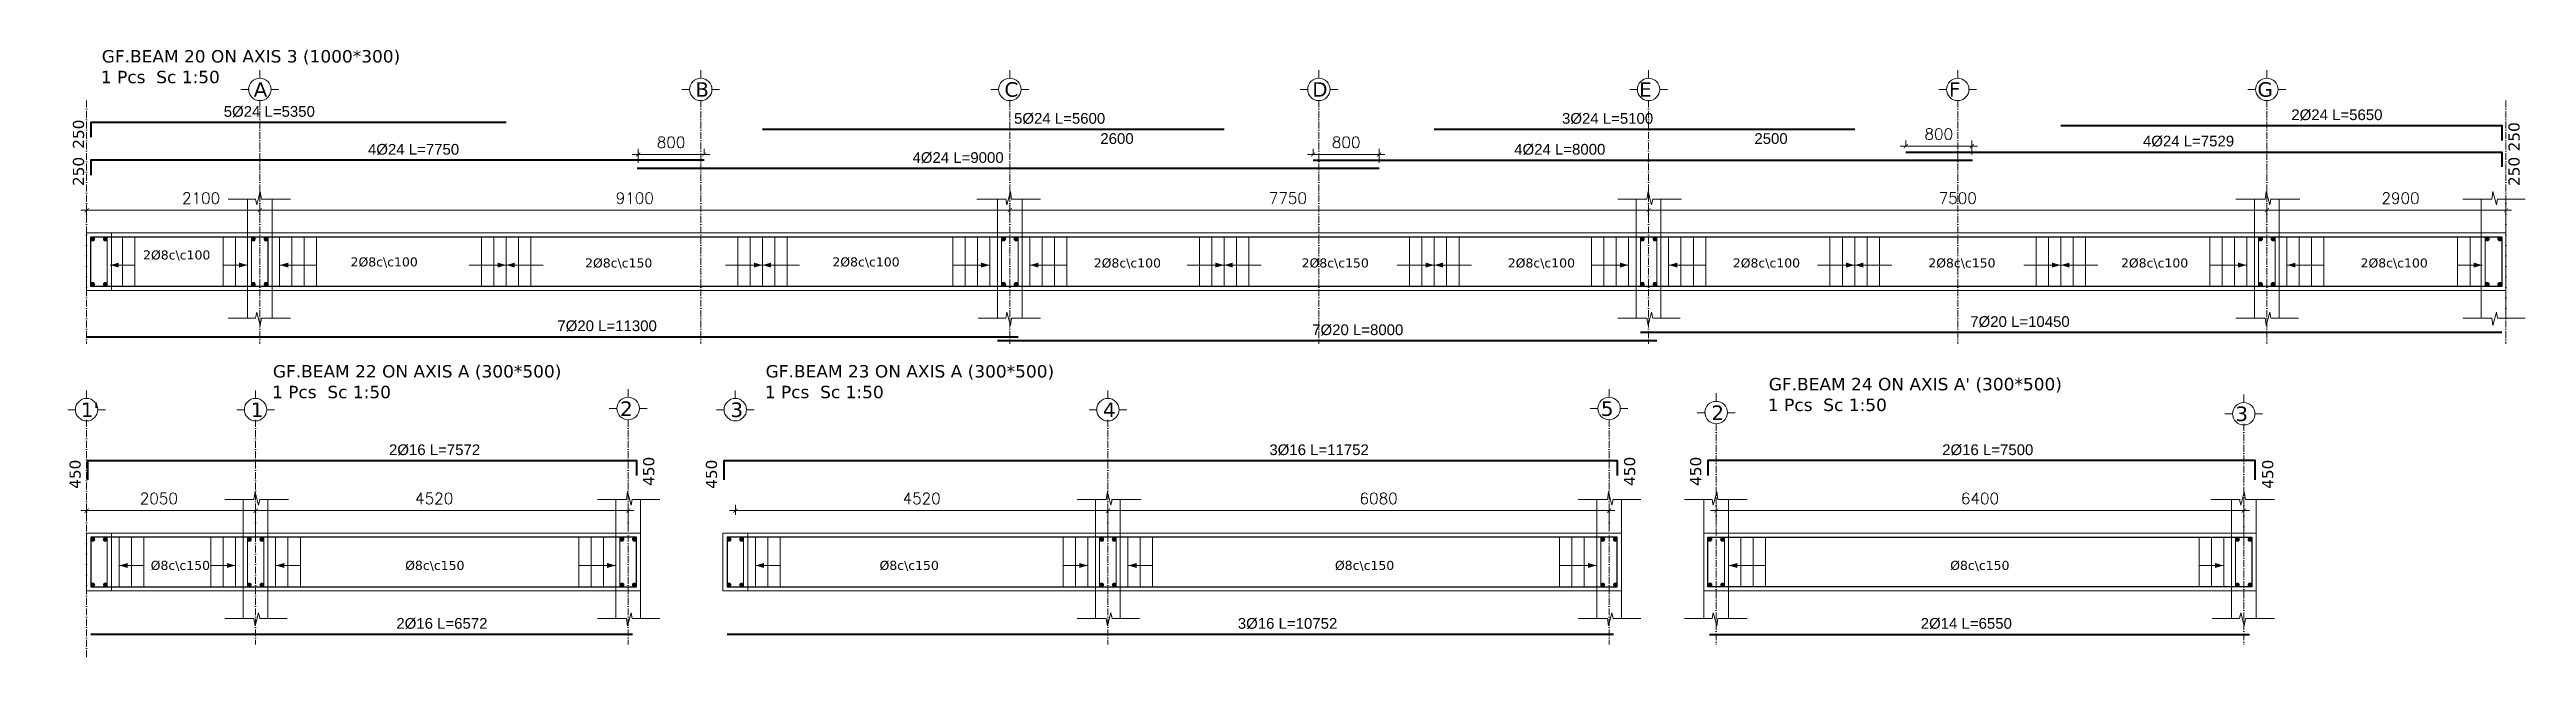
# Model space of a CAD drawing. Header units: inches. Extents: x -26151 to 62940, y -10194 to 246332.
# Drawn here: x 837 to 3842, y 102819 to 103557 of the extents above; entities that cross this region are included whole.
import ezdxf

# ---------------------------------------------------------------- set-up
doc = ezdxf.new("R2010")
doc.units = ezdxf.units.IN
doc.header["$LTSCALE"] = 0.7
doc.header["$MEASUREMENT"] = 0
doc.linetypes.add('ACAD_ISO10W100', pattern=[18, 12, -3, 0, -3])
doc.layers.get('0').update_dxf_attribs({"lineweight": 13})
doc.layers.get('Defpoints').update_dxf_attribs({"lineweight": 5})
for name, color, linetype, lineweight in [('axis', 254, 'ACAD_ISO10W100', 9), ('BEAM FRAME', 5, 'Continuous', 18), ('COLUMN', 4, 'Continuous', 20), ('elevline', 30, 'Continuous', 20), ('FRAME 070', 5, 'Continuous', 60), ('hatch', 9, 'Continuous', 9), ('renforcment', 141, 'Continuous', 40), ('tex', 3, 'Continuous', 25), ('TEXT', 3, 'Continuous', 25), ('top rein. extension', 50, 'Continuous', 20), ('top renforcment', 7, 'Continuous', 40)]:
    doc.layers.add(name, color=color, linetype=linetype, lineweight=lineweight)
doc.styles.add('100', font='romans.shx', dxfattribs={"height": 13.5})
doc.styles.add('romanc', font='verdana.ttf', dxfattribs={"height": 250})
doc.styles.get("Standard").update_dxf_attribs({"font": 'arial.ttf', "height": 13})
doc.dimstyles.new('100', dxfattribs={"dimtxt": 13.5, "dimasz": 5, "dimexe": 7, "dimexo": 7, "dimgap": 8, "dimtad": 1, "dimdec": 0, "dimlfac": 10, "dimzin": 4, "dimdsep": 46, "dimtxsty": '100', "dimblk": 'ARCHTICK', "dimcen": 0.09, "dimdle": 7, "dimclrd": 1, "dimclre": 8, "dimclrt": 2, "dimadec": 0, "dimazin": 1, "dimtfac": 1, "dimtdec": 0, "dimtix": 1, "dimtofl": 0, "dimtmove": 0, "dimatfit": 3, "dimldrblk": 'ARCHTICK', "dimfxl": 0, "dimtolj": 1, "dimtzin": 0, "dimlwd": -1, "dimlwe": -1, "dimarcsym": 0})
doc.dimstyles.get("Standard").update_dxf_attribs({"dimtxt": 13, "dimasz": 5, "dimexe": 0.18, "dimexo": 0.0625, "dimgap": 6, "dimtad": 1, "dimdec": 0, "dimlfac": 10, "dimzin": 0, "dimdsep": 46, "dimtxsty": 'Standard', "dimblk": 'ARCHTICK', "dimcen": 0.09, "dimse1": 1, "dimse2": 1, "dimclrd": 1, "dimclre": 7, "dimclrt": 3, "dimadec": 0, "dimazin": 0, "dimtfac": 1, "dimtdec": 0, "dimtix": 1, "dimtofl": 0, "dimtmove": 0, "dimatfit": 3, "dimldrblk": 'ARCHTICK', "dimfxl": 0, "dimtolj": 1, "dimtzin": 0, "dimarcsym": 0})

msp = doc.modelspace()

# ---------------------------------------------------------------- texts
at = {"layer": 'tex', "style": 'romanc'}
for s, p in [('2%%C8c\\c100', (950.26, 103302.63, -33436.19)), ('2%%C8c\\c100', (1201.97, 103294.18)), ('2%%C8c\\c150', (1486.5, 103292.91, -33436.19)), ('2%%C8c\\c100', (1786.51, 103294.18)), ('2%%C8c\\c100', (2103.61, 103292.91, -33436.19)), ('2%%C8c\\c150', (2355.75, 103292.91, -33436.19)), ('2%%C8c\\c100', (2605.9, 103292.91, -33436.19)), ('2%%C8c\\c100', (2878.91, 103292.91, -33436.19)), ('2%%C8c\\c150', (3116.05, 103292.91, -33436.19)), ('2%%C8c\\c100', (3349.83, 103292.91, -33436.19)), ('2%%C8c\\c100', (3640.48, 103292.91, -33436.19)), ('%%C8c\\c150', (959.5, 102926.37, -33497.81)), ('%%C8c\\c150', (1268.18, 102926.37, -33279.91)), ('%%C8c\\c150', (1843.71, 102926.37, -33279.91)), ('%%C8c\\c150', (2396.2, 102926.37, -33279.91)), ('%%C8c\\c150', (3142.6, 102926.37, -33279.91))]:
    msp.add_text(s, height=11, dxfattribs=at).set_placement(p)
at = {"layer": 'TEXT', "style": 'romanc'}
for s, height, p in [('GF.BEAM 20 ON AXIS 3 (1000*300)', 15, (900.09, 103541.4)), ('1 Pcs  Sc 1:50 ', 15, (899.07, 103516.31)), ('A', 17.6, (1084.43, 103499.87)), ('B', 17.6, (1620.16, 103499.87)), ('C', 17.6, (1995.16, 103499.87)), ('D', 17.6, (2368.64, 103499.87)), ('E', 17.6, (2765.28, 103499.87)), ('F', 17.6, (3141.04, 103499.87)), ('G', 17.6, (3515.35, 103499.87)), ('GF.BEAM 22 ON AXIS A (300*500)', 15, (1107.7, 103159.61, 156.28)), ('GF.BEAM 23 ON AXIS A (300*500)', 15, (1705.52, 103159.61, 156.28)), ('1 Pcs  Sc 1:50 ', 15, (1106.68, 103134.51, 156.28)), ('1 Pcs  Sc 1:50 ', 15, (1704.5, 103134.51, 156.28)), ("GF.BEAM 24 ON AXIS A' (300*500)", 15, (2922.53, 103144.05, 156.28)), ('1 Pcs  Sc 1:50 ', 15, (2921.51, 103118.95, 156.28)), ("1'", 17.6, (874.74, 103111.67, 156.28)), ('1', 17.6, (1080.84, 103111.67, 156.28)), ('2', 17.6, (1528.88, 103113.03, 156.28)), ('3', 17.6, (1662.84, 103111.67, 156.28)), ('4', 17.6, (2114.84, 103111.67, 156.28)), ('5', 17.6, (2718.88, 103113.03, 156.28)), ('2', 17.6, (2852.92, 103108.12, 156.28)), ('3', 17.6, (3488.59, 103106.76, 156.28))]:
    msp.add_text(s, height=height, dxfattribs=at).set_placement(p)
for s, p in [('250', (878.58, 103436.83, -73175.05)), ('250', (3833.43, 103433.64, -73175.05)), ('250', (878.58, 103391.68, -73175.05)), ('250', (3833.43, 103391.68, -73175.05)), ('450', (874.48, 103024.63, -72800.86)), ('450', (1570.44, 103028.18, -73236.67)), ('450', (1646.48, 103024.63, -72582.96)), ('450', (2760.44, 103028.18, -73236.67)), ('450', (2840.58, 103028.18, -73236.67)), ('450', (3534.55, 103024.63, -72800.86))]:
    msp.add_text(s, height=13.5, rotation=90, dxfattribs=at).set_placement(p)

# ---------------------------------------------------------------- blocks, each defined once
blk = doc.blocks.new('*D2075')
at = {"layer": 'Defpoints', "color": 0, "transparency": 16777216}
for p in [(1549.8, 103412.9, -167.8), (2449.8, 103412.9, -221.1), (2449.8, 103412.9)]:
    blk.add_point(p, dxfattribs=at)
at = {"layer": 'TEXT', "color": 3, "transparency": 16777216, "insert": (1939, 103425.9), "char_height": 13, "attachment_point": 5}
blk.add_mtext('\\A1;4%%C24 L=9000', dxfattribs=at)
blk = doc.blocks.new('_ArchTick')
at = {"color": 0, "linetype": 'ByBlock', "lineweight": 0, "const_width": 0.15}
blk.add_lwpolyline([(-0.5, -0.5), (0.5, 0.5)], dxfattribs=at)
blk = doc.blocks.new('*D2076')
at = {"color": 1, "transparency": 16777216}
blk.add_line((2008.8, 103362.3), (1084.8, 103362.3), dxfattribs=at)
at = {"color": 8, "transparency": 16777216}
for p, q in [((1091.8, 103356.3), (1091.8, 103369.3)), ((2001.8, 103355.7), (2001.8, 103369.3))]:
    blk.add_line(p, q, dxfattribs=at)
at = {"layer": 'Defpoints', "color": 0, "transparency": 16777216}
for p in [(1091.8, 103362.3), (1091.8, 103349.3), (2001.8, 103348.7)]:
    blk.add_point(p, dxfattribs=at)
at = {"color": 1, "transparency": 16777216, "xscale": 5, "yscale": 5, "zscale": 5, "rotation": 180}
blk.add_blockref('_ArchTick', (1091.8, 103362.3), dxfattribs=at)
at = {"color": 1, "transparency": 16777216, "xscale": 5, "yscale": 5, "zscale": 5}
blk.add_blockref('_ArchTick', (2001.8, 103362.3), dxfattribs=at)
at = {"color": 2, "transparency": 16777216, "insert": (1546.8, 103377), "char_height": 13.5, "attachment_point": 5, "style": '100'}
blk.add_mtext('\\A1;9100', dxfattribs=at)
blk = doc.blocks.new('*D2077')
at = {"layer": 'Defpoints', "color": 0, "transparency": 16777216}
for p in [(855.8, 103422.9, -218.5), (1630.8, 103422.9, -157.8), (1630.8, 103422.9)]:
    blk.add_point(p, dxfattribs=at)
at = {"layer": 'TEXT', "color": 3, "transparency": 16777216, "insert": (1278.4, 103435.9), "char_height": 13, "attachment_point": 5}
blk.add_mtext('\\A1;4%%C24 L=7750', dxfattribs=at)
blk = doc.blocks.new('*D2180')
at = {"color": 8, "transparency": 16777216}
for p, q in [((1550.8, 103419.9), (1550.8, 103436.9)), ((1630.8, 103429.9), (1630.8, 103436.9))]:
    blk.add_line(p, q, dxfattribs=at)
at = {"color": 1, "transparency": 16777216}
blk.add_line((1543.8, 103429.9), (1637.8, 103429.9), dxfattribs=at)
at = {"layer": 'Defpoints', "color": 0, "transparency": 16777216}
for p in [(1550.8, 103412.9), (1630.8, 103429.9), (1630.8, 103422.9)]:
    blk.add_point(p, dxfattribs=at)
at = {"color": 1, "transparency": 16777216, "xscale": 5, "yscale": 5, "zscale": 5, "rotation": 180}
blk.add_blockref('_ArchTick', (1550.8, 103429.9), dxfattribs=at)
at = {"color": 1, "transparency": 16777216, "xscale": 5, "yscale": 5, "zscale": 5}
blk.add_blockref('_ArchTick', (1630.8, 103429.9), dxfattribs=at)
at = {"color": 2, "transparency": 16777216, "insert": (1590.8, 103444.6), "char_height": 13.5, "attachment_point": 5, "style": '100'}
blk.add_mtext('\\A1;800', dxfattribs=at)
blk = doc.blocks.new('*D2078')
at = {"color": 1, "transparency": 16777216}
blk.add_line((1994.8, 103362.3), (2783.8, 103362.3), dxfattribs=at)
at = {"color": 8, "transparency": 16777216}
for p, q in [((2001.8, 103355.7), (2001.8, 103369.3)), ((2776.8, 103352.6), (2776.8, 103369.3))]:
    blk.add_line(p, q, dxfattribs=at)
at = {"layer": 'Defpoints', "color": 0, "transparency": 16777216}
for p in [(2001.8, 103348.7), (2776.8, 103362.3), (2776.8, 103345.6)]:
    blk.add_point(p, dxfattribs=at)
at = {"color": 1, "transparency": 16777216, "xscale": 5, "yscale": 5, "zscale": 5, "rotation": 180}
blk.add_blockref('_ArchTick', (2001.8, 103362.3), dxfattribs=at)
at = {"color": 1, "transparency": 16777216, "xscale": 5, "yscale": 5, "zscale": 5}
blk.add_blockref('_ArchTick', (2776.8, 103362.3), dxfattribs=at)
at = {"color": 2, "transparency": 16777216, "insert": (2339.1, 103377), "char_height": 13.5, "attachment_point": 5, "style": '100'}
blk.add_mtext('\\A1;7750', dxfattribs=at)
blk = doc.blocks.new('*D2079')
at = {"layer": 'Defpoints', "color": 0, "transparency": 16777216}
for p in [(1986.8, 103204.2, -37100.9), (1986.8, 103204.2), (2786.8, 103204.2, -13870.6)]:
    blk.add_point(p, dxfattribs=at)
at = {"layer": 'TEXT', "color": 3, "transparency": 16777216, "insert": (2423.9, 103217.2), "char_height": 13, "attachment_point": 5}
blk.add_mtext('\\A1;7%%C20 L=8000', dxfattribs=at)
blk = doc.blocks.new('*D2080')
at = {"color": 1, "transparency": 16777216}
blk.add_line((874.8, 103362.3), (1098.8, 103362.3), dxfattribs=at)
at = {"color": 8, "transparency": 16777216}
for p, q in [((881.8, 103356), (881.8, 103369.3)), ((1091.8, 103356.2), (1091.8, 103369.3))]:
    blk.add_line(p, q, dxfattribs=at)
at = {"layer": 'Defpoints', "color": 0, "transparency": 16777216}
for p in [(881.8, 103349), (1091.8, 103362.3), (1091.8, 103349.2)]:
    blk.add_point(p, dxfattribs=at)
at = {"color": 1, "transparency": 16777216, "xscale": 5, "yscale": 5, "zscale": 5, "rotation": 180}
blk.add_blockref('_ArchTick', (881.8, 103362.3), dxfattribs=at)
at = {"color": 1, "transparency": 16777216, "xscale": 5, "yscale": 5, "zscale": 5}
blk.add_blockref('_ArchTick', (1091.8, 103362.3), dxfattribs=at)
at = {"color": 2, "transparency": 16777216, "insert": (1020.6, 103377), "char_height": 13.5, "attachment_point": 5, "style": '100'}
blk.add_mtext('\\A1;2100', dxfattribs=at)
blk = doc.blocks.new('*D2081')
at = {"layer": 'Defpoints', "color": 0, "transparency": 16777216}
for p in [(881.8, 103209, -37100.9), (881.8, 103209), (2011.8, 103209, -13652.7)]:
    blk.add_point(p, dxfattribs=at)
at = {"layer": 'TEXT', "color": 3, "transparency": 16777216, "insert": (1513.2, 103222), "char_height": 13, "attachment_point": 5}
blk.add_mtext('\\A1;7%%C20 L=11300', dxfattribs=at)
blk = doc.blocks.new('*D2082')
at = {"layer": 'Defpoints', "color": 0, "transparency": 16777216}
for p in [(2369.8, 103422.9, -19.2), (2369.8, 103422.9), (3169.8, 103422.9, -167.8)]:
    blk.add_point(p, dxfattribs=at)
at = {"layer": 'TEXT', "color": 3, "transparency": 16777216, "insert": (2669, 103435.9), "char_height": 13, "attachment_point": 5}
blk.add_mtext('\\A1;4%%C24 L=8000', dxfattribs=at)
blk = doc.blocks.new('*D2083')
at = {"color": 1, "transparency": 16777216}
blk.add_line((3519.8, 103362.3), (3823.8, 103362.3), dxfattribs=at)
at = {"color": 8, "transparency": 16777216}
for p, q in [((3526.8, 103355.9), (3526.8, 103369.3)), ((3816.8, 103356.3), (3816.8, 103369.3))]:
    blk.add_line(p, q, dxfattribs=at)
at = {"layer": 'Defpoints', "color": 0, "transparency": 16777216}
for p in [(3526.8, 103348.9), (3816.8, 103362.3), (3816.8, 103349.3, 217.9)]:
    blk.add_point(p, dxfattribs=at)
at = {"color": 1, "transparency": 16777216, "xscale": 5, "yscale": 5, "zscale": 5, "rotation": 180}
blk.add_blockref('_ArchTick', (3526.8, 103362.3), dxfattribs=at)
at = {"color": 1, "transparency": 16777216, "xscale": 5, "yscale": 5, "zscale": 5}
blk.add_blockref('_ArchTick', (3816.8, 103362.3), dxfattribs=at)
at = {"color": 2, "transparency": 16777216, "insert": (3689, 103377), "char_height": 13.5, "attachment_point": 5, "style": '100'}
blk.add_mtext('\\A1;2900', dxfattribs=at)
blk = doc.blocks.new('*D2084')
at = {"layer": 'Defpoints', "color": 0, "transparency": 16777216}
for p in [(3088.8, 103432.9, -157.8), (3088.8, 103432.9), (3841.8, 103432.9, -218.5)]:
    blk.add_point(p, dxfattribs=at)
at = {"layer": 'TEXT', "color": 3, "transparency": 16777216, "insert": (3431.8, 103445.9), "char_height": 13, "attachment_point": 5}
blk.add_mtext('\\A1;4%%C24 L=7529', dxfattribs=at)
blk = doc.blocks.new('*D2181')
at = {"color": 1, "transparency": 16777216}
blk.add_line((3175.8, 103439.9), (3081.8, 103439.9), dxfattribs=at)
at = {"color": 8, "transparency": 16777216}
for p, q in [((3088.8, 103439.9), (3088.8, 103446.9)), ((3168.8, 103429.9), (3168.8, 103446.9))]:
    blk.add_line(p, q, dxfattribs=at)
at = {"layer": 'Defpoints', "color": 0, "transparency": 16777216}
for p in [(3088.8, 103439.9), (3088.8, 103432.9), (3168.8, 103422.9)]:
    blk.add_point(p, dxfattribs=at)
at = {"color": 1, "transparency": 16777216, "xscale": 5, "yscale": 5, "zscale": 5, "rotation": 180}
blk.add_blockref('_ArchTick', (3088.8, 103439.9), dxfattribs=at)
at = {"color": 1, "transparency": 16777216, "xscale": 5, "yscale": 5, "zscale": 5}
blk.add_blockref('_ArchTick', (3168.8, 103439.9), dxfattribs=at)
at = {"color": 2, "transparency": 16777216, "insert": (3128.8, 103454.6), "char_height": 13.5, "attachment_point": 5, "style": '100'}
blk.add_mtext('\\A1;800', dxfattribs=at)
blk = doc.blocks.new('*D2085')
at = {"color": 1, "transparency": 16777216}
blk.add_line((3533.8, 103362.3), (2769.8, 103362.3), dxfattribs=at)
at = {"color": 8, "transparency": 16777216}
for p, q in [((2776.8, 103353.4), (2776.8, 103369.3)), ((3526.8, 103358), (3526.8, 103369.3))]:
    blk.add_line(p, q, dxfattribs=at)
at = {"layer": 'Defpoints', "color": 0, "transparency": 16777216}
for p in [(2776.8, 103362.3), (2776.8, 103346.4), (3526.8, 103351)]:
    blk.add_point(p, dxfattribs=at)
at = {"color": 1, "transparency": 16777216, "xscale": 5, "yscale": 5, "zscale": 5, "rotation": 180}
blk.add_blockref('_ArchTick', (2776.8, 103362.3), dxfattribs=at)
at = {"color": 1, "transparency": 16777216, "xscale": 5, "yscale": 5, "zscale": 5}
blk.add_blockref('_ArchTick', (3526.8, 103362.3), dxfattribs=at)
at = {"color": 2, "transparency": 16777216, "insert": (3151.8, 103377), "char_height": 13.5, "attachment_point": 5, "style": '100'}
blk.add_mtext('\\A1;7500', dxfattribs=at)
blk = doc.blocks.new('*D2086')
at = {"layer": 'Defpoints', "color": 0, "transparency": 16777216}
for p in [(2766.8, 103214.1, -13652.7), (3811.8, 103214.1, -37100.9), (3811.8, 103214.1)]:
    blk.add_point(p, dxfattribs=at)
at = {"layer": 'TEXT', "color": 3, "transparency": 16777216, "insert": (3227.3, 103227.1), "char_height": 13, "attachment_point": 5}
blk.add_mtext('\\A1;7%%C20 L=10450', dxfattribs=at)
blk = doc.blocks.new('*D2087')
at = {"layer": 'Defpoints', "color": 0, "transparency": 16777216}
for p in [(855.8, 103468.8, -218.5), (1390.8, 103468.8, -157.8), (1390.8, 103468.8)]:
    blk.add_point(p, dxfattribs=at)
at = {"layer": 'TEXT', "color": 3, "transparency": 16777216, "insert": (1103.4, 103481.8), "char_height": 13, "attachment_point": 5}
blk.add_mtext('\\A1;5%%C24 L=5350', dxfattribs=at)
blk = doc.blocks.new('*D2088')
at = {"layer": 'Defpoints', "color": 0, "transparency": 16777216}
for p in [(1701.8, 103460.4, -203.1), (1701.8, 103460.4), (2261.8, 103460.4, -189.9)]:
    blk.add_point(p, dxfattribs=at)
at = {"layer": 'TEXT', "color": 3, "transparency": 16777216, "insert": (2062.2, 103473.4), "char_height": 13, "attachment_point": 5}
blk.add_mtext('\\A1;5%%C24 L=5600', dxfattribs=at)
blk = doc.blocks.new('*D2089')
at = {"layer": 'Defpoints', "color": 0, "transparency": 16777216}
for p in [(2001.8, 103458.8), (2261.8, 103458.8), (2261.8, 103436.5)]:
    blk.add_point(p, dxfattribs=at)
at = {"layer": 'TEXT', "color": 3, "transparency": 16777216, "insert": (2131.8, 103449.1), "char_height": 13, "attachment_point": 5}
blk.add_mtext('\\A1;2600', dxfattribs=at)
blk = doc.blocks.new('*D2090')
at = {"layer": 'Defpoints', "color": 0, "transparency": 16777216}
for p in [(3276.8, 103464.8, -157.8), (3276.8, 103464.8), (3841.8, 103464.8, -218.5)]:
    blk.add_point(p, dxfattribs=at)
at = {"layer": 'TEXT', "color": 3, "transparency": 16777216, "insert": (3611.8, 103477.8), "char_height": 13, "attachment_point": 5}
blk.add_mtext('\\A1;2%%C24 L=5650', dxfattribs=at)
blk = doc.blocks.new('*D2091')
at = {"layer": 'Defpoints', "color": 0, "transparency": 16777216}
for p in [(2516.8, 103460.4, -203.1), (2516.8, 103460.4), (3026.8, 103460.4, -189.9)]:
    blk.add_point(p, dxfattribs=at)
at = {"layer": 'TEXT', "color": 3, "transparency": 16777216, "insert": (2727, 103473.4), "char_height": 13, "attachment_point": 5}
blk.add_mtext('\\A1;3%%C24 L=5100', dxfattribs=at)
blk = doc.blocks.new('*D2092')
at = {"layer": 'Defpoints', "color": 0, "transparency": 16777216}
for p in [(2776.8, 103458.8), (3026.8, 103458.8), (3026.8, 103436.5)]:
    blk.add_point(p, dxfattribs=at)
at = {"layer": 'TEXT', "color": 3, "transparency": 16777216, "insert": (2925.3, 103449.1), "char_height": 13, "attachment_point": 5}
blk.add_mtext('\\A1;2500', dxfattribs=at)
blk = doc.blocks.new('*D2093')
at = {"color": 8, "transparency": 16777216}
for p, q in [((2369.8, 103429.9), (2369.8, 103436.9)), ((2449.8, 103419.9), (2449.8, 103436.9))]:
    blk.add_line(p, q, dxfattribs=at)
at = {"color": 1, "transparency": 16777216}
blk.add_line((2456.8, 103429.9), (2362.8, 103429.9), dxfattribs=at)
at = {"layer": 'Defpoints', "color": 0, "transparency": 16777216}
for p in [(2369.8, 103429.9), (2369.8, 103422.9), (2449.8, 103412.9)]:
    blk.add_point(p, dxfattribs=at)
at = {"color": 1, "transparency": 16777216, "xscale": 5, "yscale": 5, "zscale": 5, "rotation": 180}
blk.add_blockref('_ArchTick', (2369.8, 103429.9), dxfattribs=at)
at = {"color": 1, "transparency": 16777216, "xscale": 5, "yscale": 5, "zscale": 5}
blk.add_blockref('_ArchTick', (2449.8, 103429.9), dxfattribs=at)
at = {"color": 2, "transparency": 16777216, "insert": (2409.8, 103444.6), "char_height": 13.5, "attachment_point": 5, "style": '100'}
blk.add_mtext('\\A1;800', dxfattribs=at)
blk = doc.blocks.new('*D2127')
at = {"color": 1, "transparency": 16777216}
blk.add_line((1079.8, 102998.2), (1545.8, 102998.2), dxfattribs=at)
at = {"color": 8, "transparency": 16777216}
for p, q in [((1086.8, 102961.6), (1086.8, 103005.2)), ((1538.8, 102980), (1538.8, 103005.2))]:
    blk.add_line(p, q, dxfattribs=at)
at = {"layer": 'Defpoints', "color": 0, "transparency": 16777216}
for p in [(1538.8, 102998.2), (1086.8, 102954.6), (1538.8, 102973)]:
    blk.add_point(p, dxfattribs=at)
at = {"color": 1, "transparency": 16777216, "xscale": 5, "yscale": 5, "zscale": 5, "rotation": 180}
blk.add_blockref('_ArchTick', (1086.8, 102998.2), dxfattribs=at)
at = {"color": 1, "transparency": 16777216, "xscale": 5, "yscale": 5, "zscale": 5}
blk.add_blockref('_ArchTick', (1538.8, 102998.2), dxfattribs=at)
at = {"color": 2, "transparency": 16777216, "insert": (1303.4, 103013), "char_height": 13.5, "attachment_point": 5, "style": '100'}
blk.add_mtext('\\A1;4520', dxfattribs=at)
blk = doc.blocks.new('*D2128')
at = {"layer": 'Defpoints', "color": 0, "transparency": 16777216}
for p in [(886.8, 102848.3, -13870.6), (1544, 102848.3, -37318.8), (1544, 102848.3)]:
    blk.add_point(p, dxfattribs=at)
at = {"layer": 'TEXT', "color": 3, "transparency": 16777216, "insert": (1312.8, 102861.3), "char_height": 13, "attachment_point": 5}
blk.add_mtext('\\A1;2%%C16 L=6572', dxfattribs=at)
blk = doc.blocks.new('*D2129')
at = {"layer": 'Defpoints', "color": 0, "transparency": 16777216}
for p in [(836.8, 103058.8, 46.4), (836.8, 103058.8), (1594, 103058.8, -440.4)]:
    blk.add_point(p, dxfattribs=at)
at = {"layer": 'TEXT', "color": 3, "transparency": 16777216, "insert": (1303.9, 103071.8), "char_height": 13, "attachment_point": 5}
blk.add_mtext('\\A1;2%%C16 L=7572', dxfattribs=at)
blk = doc.blocks.new('*D2130')
at = {"color": 1, "transparency": 16777216}
blk.add_line((1093.8, 102998.2), (874.8, 102998.2), dxfattribs=at)
at = {"color": 8, "transparency": 16777216}
for p, q in [((881.8, 102993.1), (881.8, 103005.2)), ((1086.8, 102961.6), (1086.8, 103005.2))]:
    blk.add_line(p, q, dxfattribs=at)
at = {"layer": 'Defpoints', "color": 0, "transparency": 16777216}
for p in [(881.8, 102998.2), (881.8, 102986.1), (1086.8, 102954.6)]:
    blk.add_point(p, dxfattribs=at)
at = {"color": 1, "transparency": 16777216, "xscale": 5, "yscale": 5, "zscale": 5, "rotation": 180}
blk.add_blockref('_ArchTick', (881.8, 102998.2), dxfattribs=at)
at = {"color": 1, "transparency": 16777216, "xscale": 5, "yscale": 5, "zscale": 5}
blk.add_blockref('_ArchTick', (1086.8, 102998.2), dxfattribs=at)
at = {"color": 2, "transparency": 16777216, "insert": (969.4, 103013), "char_height": 13.5, "attachment_point": 5, "style": '100'}
blk.add_mtext('\\A1;2050', dxfattribs=at)
blk = doc.blocks.new('*D2131')
at = {"color": 1, "transparency": 16777216}
blk.add_line((2113.8, 102998.2), (2735.8, 102998.2), dxfattribs=at)
at = {"color": 8, "transparency": 16777216}
for p, q in [((2120.8, 102961.6), (2120.8, 103005.2)), ((2728.8, 102980), (2728.8, 103005.2))]:
    blk.add_line(p, q, dxfattribs=at)
at = {"layer": 'Defpoints', "color": 0, "transparency": 16777216}
for p in [(2728.8, 102998.2), (2120.8, 102954.6), (2728.8, 102973)]:
    blk.add_point(p, dxfattribs=at)
at = {"color": 1, "transparency": 16777216, "xscale": 5, "yscale": 5, "zscale": 5, "rotation": 180}
blk.add_blockref('_ArchTick', (2120.8, 102998.2), dxfattribs=at)
at = {"color": 1, "transparency": 16777216, "xscale": 5, "yscale": 5, "zscale": 5}
blk.add_blockref('_ArchTick', (2728.8, 102998.2), dxfattribs=at)
at = {"color": 2, "transparency": 16777216, "insert": (2449.2, 103013), "char_height": 13.5, "attachment_point": 5, "style": '100'}
blk.add_mtext('\\A1;6080', dxfattribs=at)
blk = doc.blocks.new('*D2132')
at = {"layer": 'Defpoints', "color": 0, "transparency": 16777216}
for p in [(1658.8, 102848.3, -13652.7), (2734, 102848.3, -37318.8), (2734, 102848.3)]:
    blk.add_point(p, dxfattribs=at)
at = {"layer": 'TEXT', "color": 3, "transparency": 16777216, "insert": (2338.7, 102861.3), "char_height": 13, "attachment_point": 5}
blk.add_mtext('\\A1;3%%C16 L=10752', dxfattribs=at)
blk = doc.blocks.new('*D2133')
at = {"layer": 'Defpoints', "color": 0, "transparency": 16777216}
for p in [(1608.8, 103058.8, 264.3), (1608.8, 103058.8), (2784, 103058.8, -440.4)]:
    blk.add_point(p, dxfattribs=at)
at = {"layer": 'TEXT', "color": 3, "transparency": 16777216, "insert": (2377, 103071.8), "char_height": 13, "attachment_point": 5}
blk.add_mtext('\\A1;3%%C16 L=11752', dxfattribs=at)
blk = doc.blocks.new('*D2134')
at = {"color": 1, "transparency": 16777216}
blk.add_line((2127.8, 102998.2), (1661.8, 102998.2), dxfattribs=at)
at = {"color": 8, "transparency": 16777216}
for p, q in [((1668.8, 102993.1), (1668.8, 103005.2)), ((2120.8, 102961.6), (2120.8, 103005.2))]:
    blk.add_line(p, q, dxfattribs=at)
at = {"layer": 'Defpoints', "color": 0, "transparency": 16777216}
for p in [(1668.8, 102998.2), (1668.8, 102986.1), (2120.8, 102954.6)]:
    blk.add_point(p, dxfattribs=at)
at = {"color": 1, "transparency": 16777216, "xscale": 5, "yscale": 5, "zscale": 5, "rotation": 180}
blk.add_blockref('_ArchTick', (1668.8, 102998.2), dxfattribs=at)
at = {"color": 1, "transparency": 16777216, "xscale": 5, "yscale": 5, "zscale": 5}
blk.add_blockref('_ArchTick', (2120.8, 102998.2), dxfattribs=at)
at = {"color": 2, "transparency": 16777216, "insert": (1894.8, 103013), "char_height": 13.5, "attachment_point": 5, "style": '100'}
blk.add_mtext('\\A1;4520', dxfattribs=at)
blk = doc.blocks.new('*D2135')
at = {"color": 1, "transparency": 16777216}
blk.add_line((3505.8, 102998.2), (2851.8, 102998.2), dxfattribs=at)
at = {"color": 8, "transparency": 16777216}
for p, q in [((2858.8, 102980), (2858.8, 103005.2)), ((3498.8, 102961.6), (3498.8, 103005.2))]:
    blk.add_line(p, q, dxfattribs=at)
at = {"layer": 'Defpoints', "color": 0, "transparency": 16777216}
for p in [(2858.8, 102998.2), (2858.8, 102973), (3498.8, 102954.6)]:
    blk.add_point(p, dxfattribs=at)
at = {"color": 1, "transparency": 16777216, "xscale": 5, "yscale": 5, "zscale": 5, "rotation": 180}
blk.add_blockref('_ArchTick', (2858.8, 102998.2), dxfattribs=at)
at = {"color": 1, "transparency": 16777216, "xscale": 5, "yscale": 5, "zscale": 5}
blk.add_blockref('_ArchTick', (3498.8, 102998.2), dxfattribs=at)
at = {"color": 2, "transparency": 16777216, "insert": (3178.8, 103013), "char_height": 13.5, "attachment_point": 5, "style": '100'}
blk.add_mtext('\\A1;6400', dxfattribs=at)
blk = doc.blocks.new('*D2136')
at = {"layer": 'Defpoints', "color": 0, "transparency": 16777216}
for p in [(2850.8, 102848.3, -37318.8), (2850.8, 102848.3), (3505.8, 102848.3, -13870.6)]:
    blk.add_point(p, dxfattribs=at)
at = {"layer": 'TEXT', "color": 3, "transparency": 16777216, "insert": (3162.2, 102861.3), "char_height": 13, "attachment_point": 5}
blk.add_mtext('\\A1;2%%C14 L=6550', dxfattribs=at)
blk = doc.blocks.new('*D2137')
at = {"layer": 'Defpoints', "color": 0, "transparency": 16777216}
for p in [(2805.4, 103058.8, -440.4), (3555.4, 103058.8, 46.4), (3555.4, 103058.8)]:
    blk.add_point(p, dxfattribs=at)
at = {"layer": 'TEXT', "color": 3, "transparency": 16777216, "insert": (3188.2, 103071.8), "char_height": 13, "attachment_point": 5}
blk.add_mtext('\\A1;2%%C16 L=7500', dxfattribs=at)

# ---------------------------------------------------------------- dimensions: what is measured, and where the dimension line sits
for base, p1, p2, picture, middle in [((3088.83, 103439.85), (3168.83, 103422.85), (3088.83, 103432.85), '*D2181', (3128.83, 103454.6)), ((2369.8, 103429.85), (2449.8, 103412.85), (2369.8, 103422.85), '*D2093', (2409.8, 103444.6))]:
    dim = msp.add_linear_dim(base=base, p1=p1, p2=p2, dimstyle='100')
    dim.commit()
    dim.dimension.update_dxf_attribs({"geometry": picture, "text_midpoint": middle})
dim = msp.add_linear_dim(base=(1630.79, 103429.85), p1=(1550.79, 103412.85), p2=(1630.79, 103422.85), angle=180, dimstyle='100')
dim.commit()
dim.dimension.update_dxf_attribs({"geometry": '*D2180', "text_midpoint": (1590.79, 103444.6)})
for base, p1, p2, picture, middle in [((1091.76, 103362.28), (881.76, 103348.96), (1091.76, 103349.17), '*D2080', (1020.56, 103362.28)), ((2776.76, 103362.28), (2001.76, 103348.69), (2776.76, 103345.57), '*D2078', (2339.1, 103362.28)), ((3816.76, 103362.28), (3526.76, 103348.93), (3816.76, 103349.28, 217.91), '*D2083', (3688.96, 103362.28)), ((1538.76, 102998.2, 156.28), (1086.76, 102954.64, 156.28), (1538.76, 102973, 156.28), '*D2127', (1303.41, 102998.2, 156.28)), ((2728.76, 102998.2, 156.28), (2120.76, 102954.64, 156.28), (2728.76, 102973, 156.28), '*D2131', (2449.16, 102998.2, 156.28))]:
    dim = msp.add_linear_dim(base=base, p1=p1, p2=p2, dimstyle='100')
    dim.commit()
    dim.dimension.update_dxf_attribs({"geometry": picture, "text_midpoint": middle, "dimtype": 160})
for base, p1, p2, picture, middle in [((1091.76, 103362.28), (2001.76, 103348.69), (1091.76, 103349.28), '*D2076', (1546.76, 103362.28)), ((2776.76, 103362.28), (3526.76, 103351), (2776.76, 103346.37), '*D2085', (3151.76, 103362.28)), ((881.76, 102998.2, 156.28), (1086.76, 102954.64, 156.28), (881.76, 102986.12, 156.28), '*D2130', (969.37, 102998.2, 156.28)), ((1668.76, 102998.2, 156.28), (2120.76, 102954.64, 156.28), (1668.76, 102986.12, 156.28), '*D2134', (1894.76, 102998.2, 156.28)), ((2858.76, 102998.2, 156.28), (3498.76, 102954.64, 156.28), (2858.76, 102973, 156.28), '*D2135', (3178.76, 102998.2, 156.28))]:
    dim = msp.add_linear_dim(base=base, p1=p1, p2=p2, angle=180, dimstyle='100')
    dim.commit()
    dim.dimension.update_dxf_attribs({"geometry": picture, "text_midpoint": middle, "dimtype": 160})
at = {"layer": 'TEXT'}
for base, p1, p2, angle, text, picture, middle in [((1390.76, 103468.77), (855.76, 103468.77, -218.54), (1390.76, 103468.77, -157.78), 0, '5%%C24 L=<>', '*D2087', (1103.44, 103468.77)), ((1701.76, 103460.41), (2261.76, 103460.41, -189.88), (1701.76, 103460.41, -203.15), 180, '5%%C24 L=<>', '*D2088', (2062.18, 103460.41)), ((2516.76, 103460.41), (3026.76, 103460.41, -189.88), (2516.76, 103460.41, -203.15), 180, '3%%C24 L=<>', '*D2091', (2727.03, 103460.41)), ((3276.76, 103464.82), (3841.76, 103464.82, -218.54), (3276.76, 103464.82, -157.78), 180, '2%%C24 L=<>', '*D2090', (3611.8, 103464.82)), ((3088.83, 103432.85), (3841.76, 103432.85, -218.54), (3088.83, 103432.85, -157.78), 180, '4%%C24 L=<>', '*D2084', (3431.78, 103432.85)), ((1630.79, 103422.85), (855.76, 103422.85, -218.54), (1630.79, 103422.85, -157.78), 0, '4%%C24 L=<>', '*D2077', (1278.36, 103422.85)), ((2449.8, 103412.85), (1549.79, 103412.85, -167.76), (2449.8, 103412.85, -221.06), 0, '4%%C24 L=<>', '*D2075', (1939.05, 103412.85)), ((2369.8, 103422.85), (3169.83, 103422.85, -167.76), (2369.8, 103422.85, -19.16), 180, '4%%C24 L=<>', '*D2082', (2668.96, 103422.85)), ((881.76, 103208.99, 12366.96), (2011.76, 103208.99, -1285.72), (881.76, 103208.99, -24733.92), 180, '7%%C20 L=<>', '*D2081', (1513.16, 103208.99, 12366.96)), ((1986.76, 103204.24, 12366.96), (2786.76, 103204.24, -1503.63), (1986.76, 103204.24, -24733.92), 180, '7%%C20 L=<>', '*D2079', (2423.9, 103204.24, 12366.96)), ((3811.76, 103214.1, 12366.96), (2766.76, 103214.1, -1285.72), (3811.76, 103214.1, -24733.92), 0, '7%%C20 L=<>', '*D2086', (3227.28, 103214.1, 12366.96)), ((836.76, 103058.78, 156.28), (1593.96, 103058.78, -284.09), (836.76, 103058.78, 202.67), 180, '2%%C16 L=<>', '*D2129', (1303.86, 103058.78, 156.28)), ((1608.76, 103058.78, 156.28), (2783.96, 103058.78, -284.09), (1608.76, 103058.78, 420.57), 180, '3%%C16 L=<>', '*D2133', (2376.96, 103058.78, 156.28)), ((3555.36, 103058.78, 156.28), (2805.36, 103058.78, -284.09), (3555.36, 103058.78, 202.67), 0, '2%%C16 L=<>', '*D2137', (3188.19, 103058.78, 156.28)), ((1543.96, 102848.25, 12523.24), (886.76, 102848.25, -1347.35), (1543.96, 102848.25, -24795.55), 0, '2%%C16 L=<>', '*D2128', (1312.81, 102848.25, 12523.24)), ((2733.96, 102848.25, 12523.24), (1658.76, 102848.25, -1129.44), (2733.96, 102848.25, -24795.55), 0, '3%%C16 L=<>', '*D2132', (2338.7, 102848.25, 12523.24)), ((2850.76, 102848.25, 12523.24), (3505.76, 102848.25, -1347.35), (2850.76, 102848.25, -24795.55), 180, '2%%C14 L=<>', '*D2136', (3162.21, 102848.25, 12523.24))]:
    dim = msp.add_linear_dim(base=base, p1=p1, p2=p2, angle=angle, text=text, dimstyle='Standard', override={"dimsd1": 1, "dimsd2": 1, "dimfxl": 0.1, "dimfxlon": 1}, dxfattribs=at)
    dim.commit()
    dim.dimension.update_dxf_attribs({"geometry": picture, "text_midpoint": middle, "dimtype": 161})
dim = msp.add_linear_dim(base=(2261.76, 103436.45), p1=(2001.76, 103458.85), p2=(2261.76, 103458.85), dimstyle='Standard', override={"dimsd1": 1, "dimsd2": 1, "dimfxl": 0.1, "dimfxlon": 1}, dxfattribs=at)
dim.commit()
dim.dimension.update_dxf_attribs({"geometry": '*D2089', "text_midpoint": (2131.76, 103449.09)})
dim = msp.add_linear_dim(base=(3026.76, 103436.47), p1=(2776.76, 103458.85), p2=(3026.76, 103458.85), dimstyle='Standard', override={"dimsd1": 1, "dimsd2": 1, "dimfxl": 0.1, "dimfxlon": 1}, dxfattribs=at)
dim.commit()
dim.dimension.update_dxf_attribs({"geometry": '*D2092', "text_midpoint": (2925.25, 103436.47), "dimtype": 160})

# ---------------------------------------------------------------- hatches: boundary and pattern name
at = {"layer": 'elevline'}
for points in [[(891.52, 103327.6, 1), (886.76, 103327.6, 1)], [(902, 103327.6, -1), (906.76, 103327.6, -1)], [(1086.51, 103327.6, 1), (1081.76, 103327.6, 1)], [(1097, 103327.6, -1), (1101.76, 103327.6, -1)], [(1996.51, 103327.6, 1), (1991.76, 103327.6, 1)], [(2007, 103327.6, -1), (2011.76, 103327.6, -1)], [(2771.51, 103327.6, 1), (2766.76, 103327.6, 1)], [(2782, 103327.6, -1), (2786.76, 103327.6, -1)], [(3521.51, 103327.6, 1), (3516.76, 103327.6, 1)], [(3532, 103327.6, -1), (3536.76, 103327.6, -1)], [(3796.51, 103327.6, 1), (3791.76, 103327.6, 1)], [(3807, 103327.6, -1), (3811.76, 103327.6, -1)], [(891.52, 103272.36, -1), (886.76, 103272.36, -1)], [(902, 103272.36, 1), (906.76, 103272.36, 1)], [(1086.51, 103272.36, -1), (1081.76, 103272.36, -1)], [(1097, 103272.36, 1), (1101.76, 103272.36, 1)], [(1996.51, 103272.36, -1), (1991.76, 103272.36, -1)], [(2007, 103272.36, 1), (2011.76, 103272.36, 1)], [(2771.51, 103272.36, -1), (2766.76, 103272.36, -1)], [(2782, 103272.36, 1), (2786.76, 103272.36, 1)], [(3521.51, 103272.36, -1), (3516.76, 103272.36, -1)], [(3532, 103272.36, 1), (3536.76, 103272.36, 1)], [(3796.51, 103272.36, -1), (3791.76, 103272.36, -1)], [(3807, 103272.36, 1), (3811.76, 103272.36, 1)], [(891.52, 102963.53, 1), (886.76, 102963.53, 1)], [(902, 102963.53, -1), (906.76, 102963.53, -1)], [(1081.52, 102963.53, 1), (1076.76, 102963.53, 1)], [(1092, 102963.53, -1), (1096.76, 102963.53, -1)], [(1533.52, 102963.53, 1), (1528.76, 102963.53, 1)], [(1544, 102963.53, -1), (1548.76, 102963.53, -1)], [(1663.52, 102963.53, 1), (1658.76, 102963.53, 1)], [(1674, 102963.53, -1), (1678.76, 102963.53, -1)], [(2115.52, 102963.53, 1), (2110.76, 102963.53, 1)], [(2126, 102963.53, -1), (2130.76, 102963.53, -1)], [(2723.52, 102963.53, 1), (2718.76, 102963.53, 1)], [(2734, 102963.53, -1), (2738.76, 102963.53, -1)], [(2853.52, 102963.53, 1), (2848.76, 102963.53, 1)], [(2864, 102963.53, -1), (2868.76, 102963.53, -1)], [(3493.52, 102963.53, 1), (3488.76, 102963.53, 1)], [(3504, 102963.53, -1), (3508.76, 102963.53, -1)], [(891.52, 102908.28, -1), (886.76, 102908.28, -1)], [(902, 102908.28, 1), (906.76, 102908.28, 1)], [(1081.52, 102908.28, -1), (1076.76, 102908.28, -1)], [(1092, 102908.28, 1), (1096.76, 102908.28, 1)], [(1533.52, 102908.28, -1), (1528.76, 102908.28, -1)], [(1544, 102908.28, 1), (1548.76, 102908.28, 1)], [(1663.52, 102908.28, -1), (1658.76, 102908.28, -1)], [(1674, 102908.28, 1), (1678.76, 102908.28, 1)], [(2115.52, 102908.28, -1), (2110.76, 102908.28, -1)], [(2126, 102908.28, 1), (2130.76, 102908.28, 1)], [(2723.52, 102908.28, -1), (2718.76, 102908.28, -1)], [(2734, 102908.28, 1), (2738.76, 102908.28, 1)], [(2853.52, 102908.28, -1), (2848.76, 102908.28, -1)], [(2864, 102908.28, 1), (2868.76, 102908.28, 1)], [(3493.52, 102908.28, -1), (3488.76, 102908.28, -1)], [(3504, 102908.28, 1), (3508.76, 102908.28, 1)]]:
    msp.add_hatch(color=256, dxfattribs=at).paths.add_polyline_path(points)

# ---------------------------------------------------------------- linework, layer by layer
at = {"layer": 'axis'}
for p, q in [((881.76, 103495.17), (881.76, 103200.24)), ((1091.76, 103495.17), (1091.76, 103200.24)), ((1626.76, 103495.17), (1626.76, 103200.24)), ((2001.76, 103495.17), (2001.76, 103200.24)), ((2376.76, 103495.17), (2376.76, 103200.24)), ((2376.76, 103495.17), (2376.76, 103200.24)), ((2776.76, 103495.17), (2776.76, 103200.24)), ((2776.76, 103495.17), (2776.76, 103200.24)), ((3151.76, 103495.17), (3151.76, 103200.24)), ((3526.76, 103495.17), (3526.76, 103200.24)), ((3816.76, 103495.17), (3816.76, 103200.24)), ((881.76, 103108.33, 156.28), (881.76, 102819.11, -61.63)), ((1086.76, 103108.33, 156.28), (1086.76, 102836.17, 156.28)), ((1538.76, 103108.33, 156.28), (1538.76, 102836.17, 156.28)), ((2120.76, 103108.33, 156.28), (2120.76, 102836.17, 156.28)), ((2728.76, 103108.33, 156.28), (2728.76, 102836.17, 156.28)), ((2858.76, 103103.43, 156.28), (2858.76, 102836.17, 156.28)), ((3498.76, 103103.43, 156.28), (3498.76, 102836.17, 156.28))]:
    msp.add_line(p, q, dxfattribs=at)
at = {"layer": 'BEAM FRAME'}
for points, elevation in [([(3816.76, 103264.98), (881.76, 103264.98), (881.76, 103334.98), (3816.76, 103334.98)], 217.91), ([(881.76, 102900.91), (1553.76, 102900.91), (1553.76, 102970.91), (881.76, 102970.91)], 374.18), ([(1653.76, 102900.91), (2743.76, 102900.91), (2743.76, 102970.91), (1653.76, 102970.91)], 374.18), ([(3513.76, 102900.91), (2843.76, 102900.91), (2843.76, 102970.91), (3513.76, 102970.91)], 374.18)]:
    msp.add_lwpolyline(points, close=True, dxfattribs=dict(at, elevation=elevation))
at = {"layer": 'COLUMN', "lineweight": 20}
for p, q in [((1076.76, 103375.91, 217.91), (1076.76, 103334.98, 217.91)), ((1106.76, 103375.91, 217.91), (1106.76, 103334.98, 217.91)), ((1986.76, 103375.91, 217.91), (1986.76, 103334.98, 217.91)), ((2016.76, 103375.91, 217.91), (2016.76, 103334.98, 217.91)), ((2761.76, 103375.91, 217.91), (2761.76, 103334.98, 217.91)), ((2791.76, 103375.91, 217.91), (2791.76, 103334.98, 217.91)), ((3511.76, 103375.91, 217.91), (3511.76, 103334.98, 217.91)), ((3541.76, 103375.91, 217.91), (3541.76, 103334.98, 217.91)), ((3786.76, 103375.91, 217.91), (3786.76, 103334.98, 217.91)), ((3816.76, 103375.91, 217.91), (3816.76, 103334.98, 217.91)), ((1076.76, 103231.55, 217.91), (1076.76, 103264.98, 217.91)), ((1106.76, 103231.55, 217.91), (1106.76, 103264.98, 217.91)), ((1986.76, 103231.55, 217.91), (1986.76, 103264.98, 217.91)), ((2016.76, 103231.55, 217.91), (2016.76, 103264.98, 217.91)), ((2761.76, 103231.55, 217.91), (2761.76, 103264.98, 217.91)), ((2791.76, 103231.55, 217.91), (2791.76, 103264.98, 217.91)), ((3511.76, 103231.55, 217.91), (3511.76, 103264.98, 217.91)), ((3541.76, 103231.55, 217.91), (3541.76, 103264.98, 217.91)), ((3786.76, 103231.55, 217.91), (3786.76, 103264.98, 217.91)), ((3816.76, 103231.55, 217.91), (3816.76, 103264.98, 217.91)), ((1071.76, 103011.83, 374.18), (1071.76, 102970.91, 374.18)), ((1101.76, 103011.83, 374.18), (1101.76, 102970.91, 374.18)), ((1523.76, 103011.83, 374.18), (1523.76, 102970.91, 374.18)), ((1553.76, 103011.83, 374.18), (1553.76, 102970.91, 374.18)), ((2105.76, 103011.83, 374.18), (2105.76, 102970.91, 374.18)), ((2135.76, 103011.83, 374.18), (2135.76, 102970.91, 374.18)), ((2713.76, 103011.83, 374.18), (2713.76, 102970.91, 374.18)), ((2743.76, 103011.83, 374.18), (2743.76, 102970.91, 374.18)), ((2843.76, 103011.83, 374.18), (2843.76, 102970.91, 374.18)), ((2873.76, 103011.83, 374.18), (2873.76, 102970.91, 374.18)), ((3483.76, 103011.83, 374.18), (3483.76, 102970.91, 374.18)), ((3513.76, 103011.83, 374.18), (3513.76, 102970.91, 374.18)), ((1071.76, 102867.48, 374.18), (1071.76, 102900.91, 374.18)), ((1101.76, 102867.48, 374.18), (1101.76, 102900.91, 374.18)), ((1523.76, 102867.48, 374.18), (1523.76, 102900.91, 374.18)), ((1553.76, 102867.48, 374.18), (1553.76, 102900.91, 374.18)), ((2105.76, 102867.48, 374.18), (2105.76, 102900.91, 374.18)), ((2135.76, 102867.48, 374.18), (2135.76, 102900.91, 374.18)), ((2713.76, 102867.48, 374.18), (2713.76, 102900.91, 374.18)), ((2743.76, 102867.48, 374.18), (2743.76, 102900.91, 374.18)), ((2843.76, 102867.48, 374.18), (2843.76, 102900.91, 374.18)), ((2873.76, 102867.48, 374.18), (2873.76, 102900.91, 374.18)), ((3483.76, 102867.48, 374.18), (3483.76, 102900.91, 374.18)), ((3513.76, 102867.48, 374.18), (3513.76, 102900.91, 374.18))]:
    msp.add_line(p, q, dxfattribs=at)
at = {"layer": 'elevline'}
for p, q in [((906.8, 103269.98), (906.8, 103329.98)), ((925.26, 103269.98), (925.26, 103329.98)), ((940.26, 103269.98), (940.26, 103329.98)), ((1047.26, 103269.98), (1047.26, 103329.98)), ((1062.26, 103269.98), (1062.26, 103329.98)), ((1101.8, 103269.98), (1101.8, 103329.98)), ((1115.87, 103269.98), (1115.87, 103329.98)), ((1130.83, 103269.98), (1130.83, 103329.98)), ((1145.83, 103269.98), (1145.83, 103329.98)), ((1160.83, 103269.98), (1160.83, 103329.98)), ((1360.8, 103269.98), (1360.8, 103329.98)), ((1375.8, 103269.98), (1375.8, 103329.98)), ((1390.76, 103269.98), (1390.76, 103329.98)), ((1405.72, 103269.98), (1405.72, 103329.98)), ((1420.72, 103269.98), (1420.72, 103329.98)), ((1671.8, 103269.98), (1671.8, 103329.98)), ((1686.8, 103269.98), (1686.8, 103329.98)), ((1701.76, 103269.98), (1701.76, 103329.98)), ((1716.72, 103269.98), (1716.72, 103329.98)), ((1731.72, 103269.98), (1731.72, 103329.98)), ((1932.49, 103269.98), (1932.49, 103329.98)), ((1947.49, 103269.98), (1947.49, 103329.98)), ((1962.49, 103269.98), (1962.49, 103329.98)), ((1977.45, 103269.98), (1977.45, 103329.98)), ((2026.07, 103269.98), (2026.07, 103329.98)), ((2041.03, 103269.98), (2041.03, 103329.98)), ((2056.03, 103269.98), (2056.03, 103329.98)), ((2071.03, 103269.98), (2071.03, 103329.98)), ((2231.8, 103269.98), (2231.8, 103329.98)), ((2246.8, 103269.98), (2246.8, 103329.98)), ((2261.76, 103269.98), (2261.76, 103329.98)), ((2276.72, 103269.98), (2276.72, 103329.98)), ((2291.72, 103269.98), (2291.72, 103329.98)), ((2486.8, 103269.98), (2486.8, 103329.98)), ((2501.8, 103269.98), (2501.8, 103329.98)), ((2516.76, 103269.98), (2516.76, 103329.98)), ((2531.72, 103269.98), (2531.72, 103329.98)), ((2546.72, 103269.98), (2546.72, 103329.98)), ((2707.49, 103269.98), (2707.49, 103329.98)), ((2722.49, 103269.98), (2722.49, 103329.98)), ((2737.49, 103269.98), (2737.49, 103329.98)), ((2752.45, 103269.98), (2752.45, 103329.98)), ((2801.07, 103269.98), (2801.07, 103329.98)), ((2816.03, 103269.98), (2816.03, 103329.98)), ((2831.03, 103269.98), (2831.03, 103329.98)), ((2846.03, 103269.98), (2846.03, 103329.98)), ((2996.8, 103269.98), (2996.8, 103329.98)), ((3011.8, 103269.98), (3011.8, 103329.98)), ((3026.76, 103269.98), (3026.76, 103329.98)), ((3041.72, 103269.98), (3041.72, 103329.98)), ((3056.72, 103269.98), (3056.72, 103329.98)), ((3246.8, 103269.98), (3246.8, 103329.98)), ((3261.8, 103269.98), (3261.8, 103329.98)), ((3276.76, 103269.98), (3276.76, 103329.98)), ((3291.72, 103269.98), (3291.72, 103329.98)), ((3306.72, 103269.98), (3306.72, 103329.98)), ((3457.49, 103269.98), (3457.49, 103329.98)), ((3472.49, 103269.98), (3472.49, 103329.98)), ((3487.49, 103269.98), (3487.49, 103329.98)), ((3502.45, 103269.98), (3502.45, 103329.98)), ((3551.07, 103269.98), (3551.07, 103329.98)), ((3566.03, 103269.98), (3566.03, 103329.98)), ((3581.03, 103269.98), (3581.03, 103329.98)), ((3596.03, 103269.98), (3596.03, 103329.98)), ((3758.26, 103269.98), (3758.26, 103329.98)), ((3773.26, 103269.98), (3773.26, 103329.98)), ((3791.72, 103269.98), (3791.72, 103329.98)), ((921.07, 102905.91, -61.63), (921.07, 102965.91, -61.63)), ((936.03, 102905.91, -61.63), (936.03, 102965.91, -61.63)), ((951.03, 102905.91, -61.63), (951.03, 102965.91, -61.63)), ((1032.49, 102905.91, 156.28), (1032.49, 102965.91, 156.28)), ((1047.49, 102905.91, 156.28), (1047.49, 102965.91, 156.28)), ((1062.45, 102905.91, 156.28), (1062.45, 102965.91, 156.28)), ((1111.07, 102905.91, 156.28), (1111.07, 102965.91, 156.28)), ((1126.03, 102905.91, 156.28), (1126.03, 102965.91, 156.28)), ((1141.03, 102905.91, 156.28), (1141.03, 102965.91, 156.28)), ((1478.76, 102905.91, 156.28), (1478.76, 102965.91, 156.28)), ((1493.76, 102905.91, 156.28), (1493.76, 102965.91, 156.28)), ((1508.76, 102905.91, 156.28), (1508.76, 102965.91, 156.28)), ((1693.07, 102905.91, 156.28), (1693.07, 102965.91, 156.28)), ((1708.03, 102905.91, 156.28), (1708.03, 102965.91, 156.28)), ((1723.03, 102905.91, 156.28), (1723.03, 102965.91, 156.28)), ((2066.49, 102905.91, 156.28), (2066.49, 102965.91, 156.28)), ((2081.49, 102905.91, 156.28), (2081.49, 102965.91, 156.28)), ((2096.45, 102905.91, 156.28), (2096.45, 102965.91, 156.28)), ((2145.07, 102905.91, 156.28), (2145.07, 102965.91, 156.28)), ((2160.03, 102905.91, 156.28), (2160.03, 102965.91, 156.28)), ((2175.03, 102905.91, 156.28), (2175.03, 102965.91, 156.28)), ((2668.76, 102905.91, 156.28), (2668.76, 102965.91, 156.28)), ((2683.76, 102905.91, 156.28), (2683.76, 102965.91, 156.28)), ((2698.76, 102905.91, 156.28), (2698.76, 102965.91, 156.28)), ((2888.76, 102905.91, 156.28), (2888.76, 102965.91, 156.28)), ((2903.76, 102905.91, 156.28), (2903.76, 102965.91, 156.28)), ((2918.76, 102905.91, 156.28), (2918.76, 102965.91, 156.28)), ((3444.49, 102905.91, 156.28), (3444.49, 102965.91, 156.28)), ((3459.49, 102905.91, 156.28), (3459.49, 102965.91, 156.28)), ((3474.45, 102905.91, 156.28), (3474.45, 102965.91, 156.28))]:
    msp.add_line(p, q, dxfattribs=at)
for centre in [(889.14, 103327.6), (904.38, 103327.6), (1084.14, 103327.6), (1099.38, 103327.6), (1994.14, 103327.6), (2009.38, 103327.6), (2769.14, 103327.6), (2784.38, 103327.6), (3519.14, 103327.6), (3534.38, 103327.6), (3794.14, 103327.6), (3809.38, 103327.6), (889.14, 103272.36), (904.38, 103272.36), (1084.14, 103272.36), (1099.38, 103272.36), (1994.14, 103272.36), (2009.38, 103272.36), (2769.14, 103272.36), (2784.38, 103272.36), (3519.14, 103272.36), (3534.38, 103272.36), (3794.14, 103272.36), (3809.38, 103272.36), (889.14, 102963.53, -61.63), (904.38, 102963.53, -61.63), (1079.14, 102963.53, 156.28), (1094.38, 102963.53, 156.28), (1531.14, 102963.53, 156.28), (1546.38, 102963.53, 156.28), (1661.14, 102963.53, 156.28), (1676.38, 102963.53, 156.28), (2113.14, 102963.53, 156.28), (2128.38, 102963.53, 156.28), (2721.14, 102963.53, 156.28), (2736.38, 102963.53, 156.28), (2851.14, 102963.53, 156.28), (2866.38, 102963.53, 156.28), (3491.14, 102963.53, 156.28), (3506.38, 102963.53, 156.28), (889.14, 102908.28, -61.63), (904.38, 102908.28, -61.63), (1079.14, 102908.28, 156.28), (1094.38, 102908.28, 156.28), (1531.14, 102908.28, 156.28), (1546.38, 102908.28, 156.28), (1661.14, 102908.28, 156.28), (1676.38, 102908.28, 156.28), (2113.14, 102908.28, 156.28), (2128.38, 102908.28, 156.28), (2721.14, 102908.28, 156.28), (2736.38, 102908.28, 156.28), (2851.14, 102908.28, 156.28), (2866.38, 102908.28, 156.28), (3491.14, 102908.28, 156.28), (3506.38, 102908.28, 156.28)]:
    msp.add_circle(centre, 2.38, dxfattribs=at)
at = {"layer": 'FRAME 070', "lineweight": 20}
for p, q in [((1086.75, 103375.91, 217.91), (1053.36, 103375.91, 217.91)), ((1088.26, 103368.83, 217.91), (1086.75, 103375.91, 217.91)), ((1092.44, 103384.91, 217.91), (1088.26, 103368.83, 217.91)), ((1093.79, 103375.91, 217.91), (1092.44, 103384.91, 217.91)), ((1129.15, 103375.91, 217.91), (1093.79, 103375.91, 217.91)), ((1997.23, 103375.91, 217.91), (1961.87, 103375.91, 217.91)), ((1998.26, 103368.83, 217.91), (1996.75, 103375.91, 217.91)), ((2002.44, 103384.91, 217.91), (1998.26, 103368.83, 217.91)), ((2003.79, 103375.91, 217.91), (2002.44, 103384.91, 217.91)), ((2039.15, 103375.91, 217.91), (2003.79, 103375.91, 217.91)), ((2739.37, 103375.91, 217.91), (2774.72, 103375.91, 217.91)), ((2774.72, 103375.91, 217.91), (2776.08, 103384.91, 217.91)), ((2776.08, 103384.91, 217.91), (2780.26, 103368.83, 217.91)), ((2780.26, 103368.83, 217.91), (2781.76, 103375.91, 217.91)), ((2781.29, 103375.91, 217.91), (2816.64, 103375.91, 217.91)), ((3489.37, 103375.91, 217.91), (3524.72, 103375.91, 217.91)), ((3524.72, 103375.91, 217.91), (3526.08, 103384.91, 217.91)), ((3526.08, 103384.91, 217.91), (3530.26, 103368.83, 217.91)), ((3530.26, 103368.83, 217.91), (3531.76, 103375.91, 217.91)), ((3531.29, 103375.91, 217.91), (3566.64, 103375.91, 217.91)), ((3764.37, 103375.91, 217.91), (3799.72, 103375.91, 217.91)), ((3799.72, 103375.91, 217.91), (3801.08, 103384.91, 217.91)), ((3801.08, 103384.91, 217.91), (3805.26, 103368.83, 217.91)), ((3805.26, 103368.83, 217.91), (3806.76, 103375.91, 217.91)), ((3806.76, 103375.91, 217.91), (3840.15, 103375.91, 217.91)), ((1086.75, 103231.55, 217.91), (1053.36, 103231.55, 217.91)), ((1088.26, 103238.63, 217.91), (1086.75, 103231.55, 217.91)), ((1092.44, 103222.55, 217.91), (1088.26, 103238.63, 217.91)), ((1093.79, 103231.55, 217.91), (1092.44, 103222.55, 217.91)), ((1129.15, 103231.55, 217.91), (1093.79, 103231.55, 217.91)), ((1996.75, 103231.55, 217.91), (1963.36, 103231.55, 217.91)), ((1998.26, 103238.63, 217.91), (1996.75, 103231.55, 217.91)), ((2002.44, 103222.55, 217.91), (1998.26, 103238.63, 217.91)), ((2003.79, 103231.55, 217.91), (2002.44, 103222.55, 217.91)), ((2039.15, 103231.55, 217.91), (2003.79, 103231.55, 217.91)), ((2739.37, 103231.55, 217.91), (2774.72, 103231.55, 217.91)), ((2774.72, 103231.55, 217.91), (2776.08, 103222.55, 217.91)), ((2776.08, 103222.55, 217.91), (2780.26, 103238.63, 217.91)), ((2780.26, 103238.63, 217.91), (2781.76, 103231.55, 217.91)), ((2781.76, 103231.55, 217.91), (2815.15, 103231.55, 217.91)), ((3489.37, 103231.55, 217.91), (3524.72, 103231.55, 217.91)), ((3524.72, 103231.55, 217.91), (3526.08, 103222.55, 217.91)), ((3526.08, 103222.55, 217.91), (3530.26, 103238.63, 217.91)), ((3530.26, 103238.63, 217.91), (3531.76, 103231.55, 217.91)), ((3531.76, 103231.55, 217.91), (3565.15, 103231.55, 217.91)), ((3764.37, 103231.55, 217.91), (3799.72, 103231.55, 217.91)), ((3799.72, 103231.55, 217.91), (3801.08, 103222.55, 217.91)), ((3801.08, 103222.55, 217.91), (3805.26, 103238.63, 217.91)), ((3805.26, 103238.63, 217.91), (3806.76, 103231.55, 217.91)), ((3806.76, 103231.55, 217.91), (3840.15, 103231.55, 217.91)), ((1049.37, 103011.83, 374.18), (1084.73, 103011.83, 374.18)), ((1084.73, 103011.83, 374.18), (1086.08, 103020.83, 374.18)), ((1086.08, 103020.83, 374.18), (1090.26, 103004.76, 374.18)), ((1090.26, 103004.76, 374.18), (1091.77, 103011.83, 374.18)), ((1091.29, 103011.83, 374.18), (1126.65, 103011.83, 374.18)), ((1501.37, 103011.83, 374.18), (1536.73, 103011.83, 374.18)), ((1536.73, 103011.83, 374.18), (1538.08, 103020.83, 374.18)), ((1538.08, 103020.83, 374.18), (1542.26, 103004.76, 374.18)), ((1542.26, 103004.76, 374.18), (1543.77, 103011.83, 374.18)), ((1543.77, 103011.83, 374.18), (1577.16, 103011.83, 374.18)), ((2083.37, 103011.83, 374.18), (2118.73, 103011.83, 374.18)), ((2118.73, 103011.83, 374.18), (2120.08, 103020.83, 374.18)), ((2120.08, 103020.83, 374.18), (2124.26, 103004.76, 374.18)), ((2124.26, 103004.76, 374.18), (2125.77, 103011.83, 374.18)), ((2125.29, 103011.83, 374.18), (2160.65, 103011.83, 374.18)), ((2691.37, 103011.83, 374.18), (2726.73, 103011.83, 374.18)), ((2726.73, 103011.83, 374.18), (2728.08, 103020.83, 374.18)), ((2728.08, 103020.83, 374.18), (2732.26, 103004.76, 374.18)), ((2732.26, 103004.76, 374.18), (2733.77, 103011.83, 374.18)), ((2733.77, 103011.83, 374.18), (2767.16, 103011.83, 374.18)), ((2853.75, 103011.83, 374.18), (2820.36, 103011.83, 374.18)), ((2855.26, 103004.76, 374.18), (2853.75, 103011.83, 374.18)), ((2859.44, 103020.83, 374.18), (2855.26, 103004.76, 374.18)), ((2860.79, 103011.83, 374.18), (2859.44, 103020.83, 374.18)), ((2896.15, 103011.83, 374.18), (2860.79, 103011.83, 374.18)), ((3494.23, 103011.83, 374.18), (3458.88, 103011.83, 374.18)), ((3495.26, 103004.76, 374.18), (3493.75, 103011.83, 374.18)), ((3499.44, 103020.83, 374.18), (3495.26, 103004.76, 374.18)), ((3500.79, 103011.83, 374.18), (3499.44, 103020.83, 374.18)), ((3536.15, 103011.83, 374.18), (3500.79, 103011.83, 374.18)), ((1049.37, 102867.48, 374.18), (1084.73, 102867.48, 374.18)), ((1084.73, 102867.48, 374.18), (1086.08, 102858.48, 374.18)), ((1086.08, 102858.48, 374.18), (1090.26, 102874.55, 374.18)), ((1090.26, 102874.55, 374.18), (1091.77, 102867.48, 374.18)), ((1091.77, 102867.48, 374.18), (1125.16, 102867.48, 374.18)), ((1501.37, 102867.48, 374.18), (1536.73, 102867.48, 374.18)), ((1536.73, 102867.48, 374.18), (1538.08, 102858.48, 374.18)), ((1538.08, 102858.48, 374.18), (1542.26, 102874.55, 374.18)), ((1542.26, 102874.55, 374.18), (1543.77, 102867.48, 374.18)), ((1543.77, 102867.48, 374.18), (1577.16, 102867.48, 374.18)), ((2083.37, 102867.48, 374.18), (2118.73, 102867.48, 374.18)), ((2118.73, 102867.48, 374.18), (2120.08, 102858.48, 374.18)), ((2120.08, 102858.48, 374.18), (2124.26, 102874.55, 374.18)), ((2124.26, 102874.55, 374.18), (2125.77, 102867.48, 374.18)), ((2125.77, 102867.48, 374.18), (2159.16, 102867.48, 374.18)), ((2691.37, 102867.48, 374.18), (2726.73, 102867.48, 374.18)), ((2726.73, 102867.48, 374.18), (2728.08, 102858.48, 374.18)), ((2728.08, 102858.48, 374.18), (2732.26, 102874.55, 374.18)), ((2732.26, 102874.55, 374.18), (2733.77, 102867.48, 374.18)), ((2733.77, 102867.48, 374.18), (2767.16, 102867.48, 374.18)), ((2853.75, 102867.48, 374.18), (2820.36, 102867.48, 374.18)), ((2855.26, 102874.55, 374.18), (2853.75, 102867.48, 374.18)), ((2859.44, 102858.48, 374.18), (2855.26, 102874.55, 374.18)), ((2860.79, 102867.48, 374.18), (2859.44, 102858.48, 374.18)), ((2896.15, 102867.48, 374.18), (2860.79, 102867.48, 374.18)), ((3493.75, 102867.48, 374.18), (3460.36, 102867.48, 374.18)), ((3495.26, 102874.55, 374.18), (3493.75, 102867.48, 374.18)), ((3499.44, 102858.48, 374.18), (3495.26, 102874.55, 374.18)), ((3500.79, 102867.48, 374.18), (3499.44, 102858.48, 374.18)), ((3536.15, 102867.48, 374.18), (3500.79, 102867.48, 374.18))]:
    msp.add_line(p, q, dxfattribs=at)
at = {"layer": 'FRAME 070', "lineweight": 15}
for points in [[(911.76, 103264.98), (881.76, 103264.98), (881.76, 103334.98), (911.76, 103334.98)], [(1106.76, 103264.98), (1076.76, 103264.98), (1076.76, 103334.98), (1106.76, 103334.98)], [(2016.76, 103264.98), (1986.76, 103264.98), (1986.76, 103334.98), (2016.76, 103334.98)], [(2761.76, 103264.98), (2791.76, 103264.98), (2791.76, 103334.98), (2761.76, 103334.98)], [(3511.76, 103264.98), (3541.76, 103264.98), (3541.76, 103334.98), (3511.76, 103334.98)], [(3786.76, 103264.98), (3816.76, 103264.98), (3816.76, 103334.98), (3786.76, 103334.98)]]:
    msp.add_lwpolyline(points, close=True, dxfattribs=at)
for points, elevation in [([(881.76, 102900.91), (911.76, 102900.91), (911.76, 102970.91), (881.76, 102970.91)], -61.63), ([(1071.76, 102900.91), (1101.76, 102900.91), (1101.76, 102970.91), (1071.76, 102970.91)], 156.28), ([(1523.76, 102900.91), (1553.76, 102900.91), (1553.76, 102970.91), (1523.76, 102970.91)], 156.28), ([(1653.76, 102900.91), (1683.76, 102900.91), (1683.76, 102970.91), (1653.76, 102970.91)], 156.28), ([(2105.76, 102900.91), (2135.76, 102900.91), (2135.76, 102970.91), (2105.76, 102970.91)], 156.28), ([(2713.76, 102900.91), (2743.76, 102900.91), (2743.76, 102970.91), (2713.76, 102970.91)], 156.28), ([(2873.76, 102900.91), (2843.76, 102900.91), (2843.76, 102970.91), (2873.76, 102970.91)], 156.28), ([(3513.76, 102900.91), (3483.76, 102900.91), (3483.76, 102970.91), (3513.76, 102970.91)], 156.28)]:
    msp.add_lwpolyline(points, close=True, dxfattribs=dict(at, elevation=elevation))
at = {"layer": 'hatch'}
for p, q in [((1091.96, 103532.14), (1091.96, 103522.41)), ((1626.76, 103532.15), (1626.76, 103522.41)), ((2001.76, 103532.15), (2001.76, 103522.41)), ((2376.76, 103532.15), (2376.76, 103522.41)), ((2776.76, 103532.15), (2776.76, 103522.41)), ((3151.76, 103532.15), (3151.76, 103522.41)), ((3526.76, 103532.15), (3526.76, 103522.41)), ((1069.03, 103508.67), (1078.77, 103508.67)), ((1114.88, 103508.67), (1105.15, 103508.67)), ((1603.83, 103508.67), (1613.57, 103508.67)), ((1649.68, 103508.67), (1639.95, 103508.67)), ((1978.83, 103508.67), (1988.57, 103508.67)), ((2024.68, 103508.67), (2014.95, 103508.67)), ((2353.83, 103508.67), (2363.57, 103508.67)), ((2399.68, 103508.67), (2389.95, 103508.67)), ((2753.83, 103508.67), (2763.57, 103508.67)), ((2799.68, 103508.67), (2789.95, 103508.67)), ((3128.83, 103508.67), (3138.57, 103508.67)), ((3174.68, 103508.67), (3164.95, 103508.67)), ((3503.83, 103508.67), (3513.57, 103508.67)), ((3549.68, 103508.67), (3539.95, 103508.67)), ((881.76, 103143.95, 156.28), (881.76, 103134.21, 156.28)), ((1086.76, 103143.95, 156.28), (1086.76, 103134.21, 156.28)), ((1538.76, 103145.31, 156.28), (1538.76, 103135.57, 156.28)), ((1668.76, 103143.95, 156.28), (1668.76, 103134.21, 156.28)), ((2120.76, 103143.95, 156.28), (2120.76, 103134.21, 156.28)), ((2728.76, 103145.31, 156.28), (2728.76, 103135.57, 156.28)), ((2858.76, 103140.4, 156.28), (2858.76, 103130.67, 156.28)), ((3498.76, 103139.04, 156.28), (3498.76, 103129.3, 156.28)), ((858.84, 103120.47, 156.28), (868.57, 103120.47, 156.28)), ((904.68, 103120.47, 156.28), (894.95, 103120.47, 156.28)), ((1063.84, 103120.47, 156.28), (1073.57, 103120.47, 156.28)), ((1109.68, 103120.47, 156.28), (1099.95, 103120.47, 156.28)), ((1515.84, 103121.83, 156.28), (1525.57, 103121.83, 156.28)), ((1561.68, 103121.83, 156.28), (1551.95, 103121.83, 156.28)), ((1645.84, 103120.47, 156.28), (1655.57, 103120.47, 156.28)), ((1691.68, 103120.47, 156.28), (1681.95, 103120.47, 156.28)), ((2097.84, 103120.47, 156.28), (2107.57, 103120.47, 156.28)), ((2143.68, 103120.47, 156.28), (2133.95, 103120.47, 156.28)), ((2705.84, 103121.83, 156.28), (2715.57, 103121.83, 156.28)), ((2751.68, 103121.83, 156.28), (2741.95, 103121.83, 156.28)), ((2835.84, 103116.92, 156.28), (2845.57, 103116.92, 156.28)), ((2881.68, 103116.92, 156.28), (2871.95, 103116.92, 156.28)), ((3475.84, 103115.56, 156.28), (3485.57, 103115.56, 156.28)), ((3521.68, 103115.56, 156.28), (3511.95, 103115.56, 156.28))]:
    msp.add_line(p, q, dxfattribs=at)
for centre in [(1091.96, 103508.79), (1626.76, 103508.79), (2001.76, 103508.79), (2376.76, 103508.79), (2776.76, 103508.79), (3151.76, 103508.79), (3526.76, 103508.79), (881.76, 103120.59, 156.28), (1086.76, 103120.59, 156.28), (1538.76, 103121.95, 156.28), (1668.76, 103120.59, 156.28), (2120.76, 103120.59, 156.28), (2728.76, 103121.95, 156.28), (2858.76, 103117.05, 156.28), (3498.76, 103115.68, 156.28)]:
    msp.add_circle(centre, 13.62, dxfattribs=at)
at = {"layer": 'renforcment', "lineweight": -2}
for points, elevation in [([(3811.76, 103269.98), (886.76, 103269.98), (886.76, 103329.98), (3811.76, 103329.98)], 217.91), ([(886.76, 102905.91), (1548.76, 102905.91), (1548.76, 102965.91), (886.76, 102965.91)], 374.18), ([(1658.76, 102905.91), (2738.76, 102905.91), (2738.76, 102965.91), (1658.76, 102965.91)], 374.18), ([(3508.76, 102905.91), (2848.76, 102905.91), (2848.76, 102965.91), (3508.76, 102965.91)], 374.18)]:
    msp.add_lwpolyline(points, close=True, dxfattribs=dict(at, elevation=elevation))
at = {"layer": 'top rein. extension'}
for p, q in [((910.3, 103295.82), (940.26, 103295.82)), ((1077.22, 103295.82), (1047.26, 103295.82)), ((1115.87, 103295.82), (1160.83, 103295.82)), ((1390.76, 103295.82), (1345.8, 103295.82)), ((1390.76, 103295.82), (1435.72, 103295.82)), ((1701.76, 103295.82), (1656.8, 103295.82)), ((1701.76, 103295.82), (1746.72, 103295.82)), ((1977.45, 103295.82), (1932.49, 103295.82)), ((2026.07, 103295.82), (2071.03, 103295.82)), ((2261.76, 103295.82), (2216.8, 103295.82)), ((2261.76, 103295.82), (2306.72, 103295.82)), ((2516.76, 103295.82), (2471.8, 103295.82)), ((2516.76, 103295.82), (2561.72, 103295.82)), ((2752.45, 103295.82), (2707.49, 103295.82)), ((2801.07, 103295.82), (2846.03, 103295.82)), ((3026.76, 103295.82), (2981.8, 103295.82)), ((3026.76, 103295.82), (3071.72, 103295.82)), ((3276.76, 103295.82), (3231.8, 103295.82)), ((3276.76, 103295.82), (3321.72, 103295.82)), ((3502.45, 103295.82), (3457.49, 103295.82)), ((3551.07, 103295.82), (3596.03, 103295.82)), ((3788.22, 103295.82), (3758.26, 103295.82)), ((921.07, 102931.74, -61.63), (951.03, 102931.74, -61.63)), ((1062.45, 102931.74, 156.28), (1032.49, 102931.74, 156.28)), ((1111.07, 102931.74, 156.28), (1141.03, 102931.74, 156.28)), ((1523.72, 102931.74, 156.28), (1478.76, 102931.74, 156.28)), ((1693.07, 102931.74, 156.28), (1723.03, 102931.74, 156.28)), ((2096.45, 102931.74, 156.28), (2066.49, 102931.74, 156.28)), ((2145.07, 102931.74, 156.28), (2175.03, 102931.74, 156.28)), ((2713.72, 102931.74, 156.28), (2668.76, 102931.74, 156.28)), ((2873.8, 102931.74, 156.28), (2918.76, 102931.74, 156.28)), ((3474.45, 102931.74, 156.28), (3444.49, 102931.74, 156.28))]:
    msp.add_line(p, q, dxfattribs=at)
for points in [[(920.78, 103298.82), (910.65, 103295.82), (920.78, 103292.82)], [(1066.75, 103298.82), (1076.88, 103295.82), (1066.75, 103292.82)], [(1126.34, 103298.82), (1116.22, 103295.82), (1126.34, 103292.82)], [(1380.28, 103298.82), (1390.41, 103295.82), (1380.28, 103292.82)], [(1401.23, 103298.82), (1391.11, 103295.82), (1401.23, 103292.82)], [(1691.28, 103298.82), (1701.41, 103295.82), (1691.28, 103292.82)], [(1712.23, 103298.82), (1702.11, 103295.82), (1712.23, 103292.82)], [(1966.97, 103298.82), (1977.1, 103295.82), (1966.97, 103292.82)], [(2036.54, 103298.82), (2026.42, 103295.82), (2036.54, 103292.82)], [(2251.28, 103298.82), (2261.41, 103295.82), (2251.28, 103292.82)], [(2272.23, 103298.82), (2262.11, 103295.82), (2272.23, 103292.82)], [(2506.28, 103298.82), (2516.41, 103295.82), (2506.28, 103292.82)], [(2527.23, 103298.82), (2517.11, 103295.82), (2527.23, 103292.82)], [(2741.97, 103298.82), (2752.1, 103295.82), (2741.97, 103292.82)], [(2811.54, 103298.82), (2801.42, 103295.82), (2811.54, 103292.82)], [(3016.28, 103298.82), (3026.41, 103295.82), (3016.28, 103292.82)], [(3037.23, 103298.82), (3027.11, 103295.82), (3037.23, 103292.82)], [(3266.28, 103298.82), (3276.41, 103295.82), (3266.28, 103292.82)], [(3287.23, 103298.82), (3277.11, 103295.82), (3287.23, 103292.82)], [(3491.97, 103298.82), (3502.1, 103295.82), (3491.97, 103292.82)], [(3561.54, 103298.82), (3551.42, 103295.82), (3561.54, 103292.82)], [(3777.74, 103298.82), (3787.87, 103295.82), (3777.74, 103292.82)], [(931.55, 102934.74, -61.63), (921.42, 102931.74, -61.63), (931.55, 102928.74, -61.63)], [(1051.97, 102934.74, 156.28), (1062.1, 102931.74, 156.28), (1051.97, 102928.74, 156.28)], [(1121.55, 102934.74, 156.28), (1111.42, 102931.74, 156.28), (1121.55, 102928.74, 156.28)], [(1513.25, 102934.74, 156.28), (1523.37, 102931.74, 156.28), (1513.25, 102928.74, 156.28)], [(1703.55, 102934.74, 156.28), (1693.42, 102931.74, 156.28), (1703.55, 102928.74, 156.28)], [(2085.97, 102934.74, 156.28), (2096.1, 102931.74, 156.28), (2085.97, 102928.74, 156.28)], [(2155.55, 102934.74, 156.28), (2145.42, 102931.74, 156.28), (2155.55, 102928.74, 156.28)], [(2703.25, 102934.74, 156.28), (2713.37, 102931.74, 156.28), (2703.25, 102928.74, 156.28)], [(2884.27, 102934.74, 156.28), (2874.15, 102931.74, 156.28), (2884.27, 102928.74, 156.28)], [(3463.97, 102934.74, 156.28), (3474.1, 102931.74, 156.28), (3463.97, 102928.74, 156.28)]]:
    msp.add_solid(points, dxfattribs=at)
at = {"layer": 'top renforcment'}
for p, q in [((881.76, 103208.99), (2011.76, 103208.99)), ((1986.76, 103204.24), (2786.76, 103204.24, -217.91)), ((3811.76, 103214.1), (2766.76, 103214.1)), ((1543.96, 102848.25, -61.63), (886.76, 102848.25, -61.63)), ((2733.96, 102848.25, -61.63), (1658.76, 102848.25, 156.28)), ((2850.76, 102848.25, -61.63), (3505.76, 102848.25, -61.63))]:
    msp.add_line(p, q, dxfattribs=at)
for points in [[(1390.76, 103468.77), (886.76, 103468.77), (886.76, 103450.88)], [(3276.76, 103464.82), (3811.76, 103464.82), (3811.76, 103446.93)], [(1701.76, 103460.41), (2261.76, 103460.41)], [(2516.76, 103460.41), (3026.76, 103460.41)], [(3088.83, 103432.85), (3811.76, 103432.85), (3811.76, 103414.96)], [(1630.79, 103422.85), (886.76, 103422.85), (886.76, 103404.96)], [(2449.8, 103412.85), (1549.79, 103412.85)], [(2369.8, 103422.85), (3169.83, 103422.85)]]:
    msp.add_lwpolyline(points, dxfattribs=at)
at = {"layer": 'top renforcment', "lineweight": 15}
for points in [[(906.76, 103269.98), (886.76, 103269.98), (886.76, 103329.98), (906.76, 103329.98)], [(1101.76, 103269.98), (1081.76, 103269.98), (1081.76, 103329.98), (1101.76, 103329.98)], [(2011.76, 103269.98), (1991.76, 103269.98), (1991.76, 103329.98), (2011.76, 103329.98)], [(2766.76, 103269.98), (2786.76, 103269.98), (2786.76, 103329.98), (2766.76, 103329.98)], [(3516.76, 103269.98), (3536.76, 103269.98), (3536.76, 103329.98), (3516.76, 103329.98)], [(3791.76, 103269.98), (3811.76, 103269.98), (3811.76, 103329.98), (3791.76, 103329.98)]]:
    msp.add_lwpolyline(points, close=True, dxfattribs=at)
at = {"layer": 'top renforcment', "elevation": 156.28}
for points in [[(883.06, 103035.51), (883.06, 103058.78), (1548.76, 103058.78), (1548.76, 103040.89)], [(1655.06, 103035.51), (1655.06, 103058.78), (2738.76, 103058.78), (2738.76, 103040.89)], [(3512.46, 103035.51), (3512.46, 103058.78), (2848.76, 103058.78), (2848.76, 103040.89)]]:
    msp.add_lwpolyline(points, dxfattribs=at)
at = {"layer": 'top renforcment', "lineweight": 15}
for points, elevation in [([(886.76, 102905.91), (906.76, 102905.91), (906.76, 102965.91), (886.76, 102965.91)], -61.63), ([(1076.76, 102905.91), (1096.76, 102905.91), (1096.76, 102965.91), (1076.76, 102965.91)], 156.28), ([(1528.76, 102905.91), (1548.76, 102905.91), (1548.76, 102965.91), (1528.76, 102965.91)], 156.28), ([(1658.76, 102905.91), (1678.76, 102905.91), (1678.76, 102965.91), (1658.76, 102965.91)], 156.28), ([(2110.76, 102905.91), (2130.76, 102905.91), (2130.76, 102965.91), (2110.76, 102965.91)], 156.28), ([(2718.76, 102905.91), (2738.76, 102905.91), (2738.76, 102965.91), (2718.76, 102965.91)], 156.28), ([(2868.76, 102905.91), (2848.76, 102905.91), (2848.76, 102965.91), (2868.76, 102965.91)], 156.28), ([(3508.76, 102905.91), (3488.76, 102905.91), (3488.76, 102965.91), (3508.76, 102965.91)], 156.28)]:
    msp.add_lwpolyline(points, close=True, dxfattribs=dict(at, elevation=elevation))

msp.set_redraw_order([(e.dxf.handle, doc.entitydb.next_handle()) for e in msp.query("TEXT MTEXT ATTDEF DIMENSION ARC_DIMENSION")])  # texts and dimensions are drawn at this point

doc.saveas('drawing.dxf')
